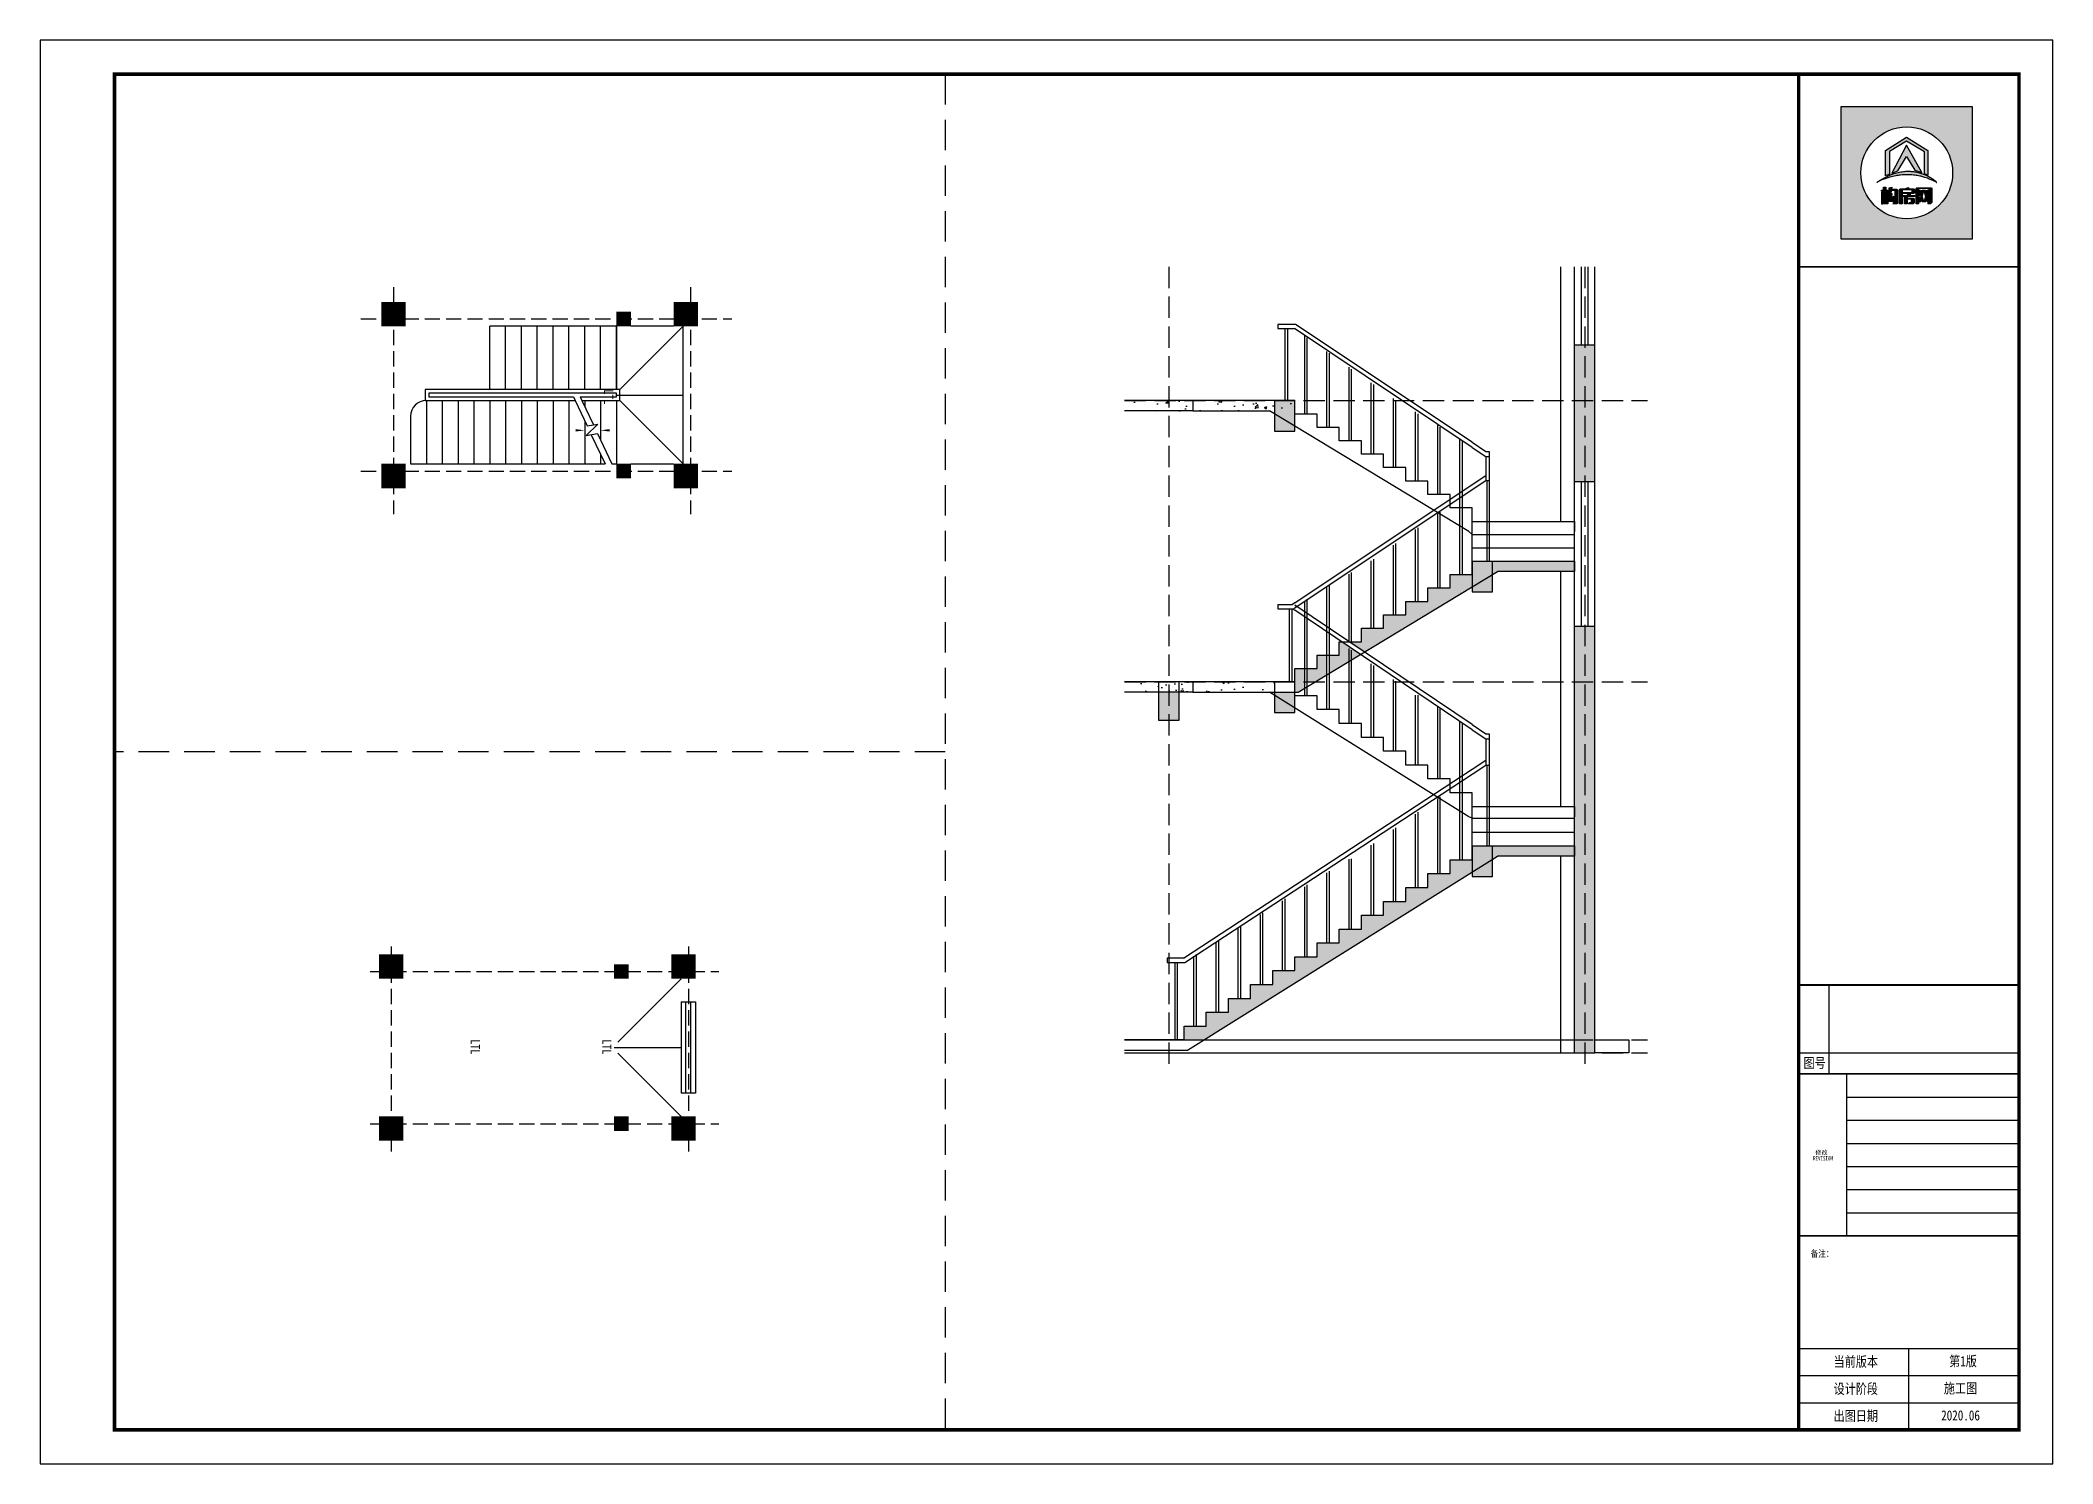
# Model space of a CAD drawing. Header units: millimetres. Extents: x -807114 to 146922, y -468455 to -61603.
# Drawn here: x 5968 to 39032, y -238672 to -215294 of the extents above; entities that cross this region are included whole.
import ezdxf
from ezdxf.enums import TextEntityAlignment as Align

# ---------------------------------------------------------------- set-up
doc = ezdxf.new("R2010")
doc.units = ezdxf.units.MM
doc.header["$LTSCALE"] = 1000
doc.linetypes.add('DASH', pattern=[0.35, 0.25, -0.1])
doc.linetypes.add('HIDDENX2', pattern=[0.75, 0.5, -0.25])
for name, color, linetype in [('PUB_TEXT', 3, 'Continuous'), ('PUB_TITLE', 4, 'Continuous'), ('建-剖-楼梯', 9, 'Continuous'), ('建-楼梯', 2, 'Continuous'), ('建-窗', 4, 'Continuous'), ('建-立-扶手', 3, 'Continuous'), ('建-立-栏杆', 163, 'Continuous'), ('建-立-楼梯', 2, 'Continuous'), ('建-箭头', 3, 'Continuous'), ('建-轴', 1, 'Continuous')]:
    doc.layers.add(name, color=color, linetype=linetype)
doc.layers.add('建-层线', color=251, linetype='Continuous', plot=False)
doc.styles.add('_宋体', font='', dxfattribs={"width": 0.8})
doc.styles.add('ZDBOX', font='simsun.ttc', dxfattribs={"width": 0.7})
doc.styles.add('宋体', font='simsun.ttc', dxfattribs={"width": 0.8})
doc.styles.get('_宋体').set_extended_font_data('SimSun')
pattern_1 = [(50, (81025.6, 0.16), (286.90407, -25.10085), [30, -330]), (355, (81025.6, 0.16), (-55.50053, 300.87685), [24, -264]), (100.4514, (81049.51, -1.93), (231.40375, 275.77582), [25.49608, -280.45684]), (46.1842, (81025.6, 80.16), (426.8964, -66.2076), [45, -495]), (96.6356, (81061.2, 74.64), (373.8651, 389.64715), [38.2441, -420.6852]), (351.1842, (81025.6, 80.16), (373.8648, 389.6474), [36, -396]), (21, (81065.6, 60.16), (238.76282, -161.04756), [30, -330]), (326, (81065.6, 60.16), (97.32613, 290.06), [24, -264]), (71.4514, (81085.5, 46.74), (336.08905, 129.0122), [25.49608, -280.45684]), (37.5, (81025.61, 0.16), (4.86394, 133.15754), [0, -260.8, 0, -268, 0, -265]), (7.5, (81025.6, 0.16), (105.227815, 157.764685), [0, -152.8, 0, -254.8, 0, -101]), (327.5, (80936.41, 0.16), (213.528974, -9.02195), [0, -100, 0, -312, 0, -414]), (317.5, (80896.4, 0.16), (233.27447, 40.042), [0, -130, 0, -207.2, 0, -294])]

msp = doc.modelspace()

# ---------------------------------------------------------------- texts
at = {"style": 'ZDBOX', "width": 0.8}
for s, height, p in [('图号', 166.99, (35119.4, -232091.8)), ('备注：', 111.33, (35241.7, -235217.3))]:
    msp.add_text(s, height=height, dxfattribs=at).set_placement(p, align=Align.MIDDLE)
for s, p in [('当前版本', (35431.9, -237078.7)), ('第1版', (37330, -237071.1)), ('设计阶段', (35431.9, -237524)), ('施工图', (37242.8, -237516.4)), ('出图日期', (35431.9, -237969.3)), ('2020.06', (37199.2, -237961.7))]:
    msp.add_text(s, height=166.99, dxfattribs=at).set_placement(p)
at = {"layer": 'PUB_TEXT', "style": '_宋体', "width": 0.8}
for p in [(15231, -221027.2, 0), (13038.5, -231701.5, 0), (15201, -231702.4, 0)]:
    msp.add_text('LTL', height=151.9, rotation=270, dxfattribs=at).set_placement(p)
at = {"layer": 'PUB_TEXT', "color": 8, "style": '宋体', "width": 0.7}
msp.add_text('REVISION', height=70.77, dxfattribs=at).set_placement((35095.4, -233712.3), align=Align.BOTTOM_LEFT)
at = {"layer": 'PUB_TEXT', "color": 8, "style": '宋体'}
msp.add_text('修改', height=70.77, dxfattribs=at).set_placement((35134, -233596.2))

# ---------------------------------------------------------------- blocks, each defined once
blk = doc.blocks.new('sadasfafa')
h = blk.add_hatch(color=252)
h.dxf.hatch_style = 1
h.paths.add_polyline_path([(1853311, -2488040), (1853311, -2490368), (1855639, -2490368), (1855639, -2488040)])
h.paths.add_polyline_path([(1855286, -2489204, 1), (1853664, -2489204, 1)], flags=16)
edge = h.paths.add_edge_path(flags=0)
edge.add_spline(control_points=[(1853945, -2489376), (1853935, -2489385), (1854022, -2489327), (1854064, -2489324), (1854178, -2489280), (1854273, -2489257), (1854375, -2489242), (1854470, -2489236), (1854555, -2489239), (1854630, -2489250), (1854700, -2489259), (1854781, -2489280), (1854854, -2489303), (1854917, -2489335), (1854967, -2489354), (1854993, -2489368), (1855014, -2489382), (1854982, -2489354), (1854965, -2489332), (1854910, -2489297), (1854854, -2489260), (1854784, -2489234), (1854713, -2489206), (1854640, -2489189), (1854569, -2489179), (1854497, -2489176), (1854414, -2489178), (1854321, -2489198), (1854229, -2489222), (1854147, -2489257), (1854080, -2489292), (1854021, -2489325), (1853977, -2489352), (1853953, -2489369), (1853945, -2489376)], knot_values=[0, 0, 0, 0, 114.670179, 423.637006, 763.89867, 1083.683754, 1343.405239, 1688.07646, 1952.326814, 2113.699055, 2375.693807, 2595.188681, 2872.839541, 3068.155951, 3238.592156, 3348.056762, 3361.095167, 3431.805845, 3527.265261, 3733.200323, 3952.805082, 4160.23278, 4398.128766, 4650.488133, 4837.16968, 5050.428326, 5308.684497, 5588.159898, 5913.430939, 6163.12325, 6398.139207, 6601.625078, 6772.549769, 6871.149972, 6871.149972, 6871.149972, 6871.149972], degree=3, periodic=1)
h.paths.add_polyline_path([(1854530, -2489580), (1854534, -2489580), (1854534, -2489603), (1854618, -2489603), (1854618, -2489621), (1854481, -2489621), (1854481, -2489650), (1854589, -2489650), (1854599, -2489656), (1854606, -2489666), (1854606, -2489733), (1854600, -2489742), (1854590, -2489750), (1854506, -2489750), (1854514, -2489740), (1854518, -2489731), (1854552, -2489731), (1854558, -2489728), (1854560, -2489721), (1854560, -2489675), (1854558, -2489670), (1854553, -2489667), (1854481, -2489667), (1854481, -2489750), (1854436, -2489750), (1854436, -2489626), (1854433, -2489621), (1854406, -2489621), (1854406, -2489603), (1854488, -2489603), (1854488, -2489590)], flags=0)
h.paths.add_polyline_path([(1854486, -2489468), (1854506, -2489461), (1854506, -2489485), (1854510, -2489489), (1854601, -2489489), (1854609, -2489494), (1854615, -2489502), (1854615, -2489556), (1854607, -2489564), (1854599, -2489569), (1854401, -2489569), (1854394, -2489573), (1854394, -2489750), (1854349, -2489750), (1854349, -2489504), (1854355, -2489495), (1854367, -2489489), (1854462, -2489489), (1854462, -2489474)], flags=0)
h.paths.add_polyline_path([(1854394, -2489554), (1854394, -2489512), (1854404, -2489506), (1854562, -2489506), (1854570, -2489513), (1854570, -2489554)], flags=0)
h.paths.add_polyline_path([(1854214, -2489569), (1854203, -2489632), (1854193, -2489683), (1854194, -2489689), (1854218, -2489689), (1854220, -2489683), (1854214, -2489633), (1854254, -2489614), (1854263, -2489686), (1854263, -2489700), (1854255, -2489709), (1854159, -2489709), (1854150, -2489702), (1854148, -2489692), (1854173, -2489569)], flags=0)
h.paths.add_polyline_path([(1854187, -2489466), (1854213, -2489458), (1854207, -2489496), (1854296, -2489496), (1854305, -2489498), (1854312, -2489505), (1854314, -2489513), (1854314, -2489733), (1854310, -2489741), (1854301, -2489750), (1854231, -2489750), (1854238, -2489741), (1854243, -2489730), (1854261, -2489730), (1854268, -2489727), (1854270, -2489720), (1854270, -2489531), (1854270, -2489526), (1854267, -2489521), (1854260, -2489516), (1854202, -2489516), (1854201, -2489534), (1854196, -2489558), (1854150, -2489558), (1854159, -2489535), (1854165, -2489504), (1854167, -2489471)], flags=0)
h.paths.add_polyline_path([(1854140, -2489544), (1854140, -2489750), (1854114, -2489750), (1854114, -2489544)], flags=0)
h.paths.add_polyline_path([(1854056, -2489544), (1854053, -2489750), (1854031, -2489750), (1854031, -2489544)], flags=0)
h.paths.add_polyline_path([(1854107, -2489459), (1854107, -2489508), (1854139, -2489508), (1854139, -2489527), (1854107, -2489527), (1854107, -2489750), (1854062, -2489750), (1854062, -2489527), (1854029, -2489527), (1854029, -2489508), (1854062, -2489508), (1854062, -2489459)], flags=0)
h.paths.add_polyline_path([(1854209, -2489211), (1854471, -2488714), (1854743, -2489200), (1854618, -2489155), (1854470, -2488913), (1854318, -2489172)], flags=0)
h.paths.add_polyline_path([(1854102, -2488808), (1854470, -2488575), (1854848, -2488810), (1854848, -2489247), (1854790, -2489223), (1854790, -2488832), (1854471, -2488643), (1854168, -2488829), (1854168, -2489231), (1854102, -2489257)], flags=0)
h.paths.add_polyline_path([(1854685, -2489750), (1854641, -2489750), (1854641, -2489488), (1854641, -2489484), (1854646, -2489475), (1854656, -2489467), (1854898, -2489467), (1854907, -2489471), (1854916, -2489478), (1854916, -2489731), (1854908, -2489743), (1854902, -2489750), (1854847, -2489750), (1854858, -2489732), (1854866, -2489731), (1854869, -2489724), (1854869, -2489718), (1854867, -2489718), (1854836, -2489718), (1854826, -2489684), (1854814, -2489718), (1854746, -2489718), (1854736, -2489684), (1854722, -2489718), (1854689, -2489718), (1854689, -2489709), (1854691, -2489709), (1854720, -2489621), (1854685, -2489512)], flags=0)
h.paths.add_polyline_path([(1854779, -2489518), (1854809, -2489621), (1854781, -2489709), (1854777, -2489709), (1854750, -2489621), (1854775, -2489518)], flags=0)
h = blk.add_hatch(color=7)
h.dxf.hatch_style = 1
h.paths.add_polyline_path([(1854102, -2489257), (1854168, -2489231), (1854168, -2488829), (1854471, -2488643), (1854790, -2488832), (1854790, -2489223), (1854848, -2489247), (1854848, -2488810), (1854470, -2488575), (1854102, -2488808)])
h = blk.add_hatch(color=7)
h.dxf.hatch_style = 1
h.paths.add_polyline_path([(1854318, -2489172), (1854470, -2488913), (1854618, -2489155), (1854743, -2489200), (1854471, -2488714), (1854209, -2489211)])
h = blk.add_hatch(color=7)
h.dxf.hatch_style = 1
edge = h.paths.add_edge_path()
edge.add_spline(control_points=[(1853945, -2489376), (1853953, -2489369), (1853977, -2489352), (1854021, -2489325), (1854080, -2489292), (1854147, -2489257), (1854229, -2489222), (1854321, -2489198), (1854414, -2489178), (1854497, -2489176), (1854569, -2489179), (1854640, -2489189), (1854713, -2489206), (1854784, -2489234), (1854854, -2489260), (1854910, -2489297), (1854965, -2489332), (1854982, -2489354), (1855014, -2489382), (1854993, -2489368), (1854967, -2489354), (1854917, -2489335), (1854854, -2489303), (1854781, -2489280), (1854700, -2489259), (1854630, -2489250), (1854555, -2489239), (1854470, -2489236), (1854375, -2489242), (1854273, -2489257), (1854178, -2489280), (1854064, -2489324), (1854022, -2489327), (1853935, -2489385), (1853945, -2489376)], knot_values=[0, 0, 0, 0, 98.600203, 269.524894, 473.010766, 708.026723, 957.719033, 1282.990074, 1562.465475, 1820.721647, 2033.980292, 2220.661839, 2473.021206, 2710.917192, 2918.34489, 3137.949649, 3343.884711, 3439.344127, 3510.054805, 3523.09321, 3632.557816, 3802.994021, 3998.310431, 4275.961291, 4495.456165, 4757.450917, 4918.823158, 5183.073513, 5527.744733, 5787.466218, 6107.251302, 6447.512966, 6756.479793, 6871.149972, 6871.149972, 6871.149972, 6871.149972], degree=3, periodic=1)
h = blk.add_hatch(color=7)
h.dxf.hatch_style = 1
h.paths.add_polyline_path([(1854062, -2489459), (1854062, -2489508), (1854029, -2489508), (1854029, -2489527), (1854062, -2489527), (1854062, -2489750), (1854107, -2489750), (1854107, -2489527), (1854139, -2489527), (1854139, -2489508), (1854107, -2489508), (1854107, -2489459)])
h = blk.add_hatch(color=7)
h.dxf.hatch_style = 1
h.paths.add_polyline_path([(1854031, -2489544), (1854031, -2489750), (1854053, -2489750), (1854056, -2489544)])
h = blk.add_hatch(color=7)
h.dxf.hatch_style = 1
h.paths.add_polyline_path([(1854114, -2489544), (1854114, -2489750), (1854140, -2489750), (1854140, -2489544)])
h = blk.add_hatch(color=7)
h.dxf.hatch_style = 1
h.paths.add_polyline_path([(1854173, -2489569), (1854148, -2489692), (1854150, -2489702), (1854159, -2489709), (1854255, -2489709), (1854263, -2489700), (1854263, -2489686), (1854254, -2489614), (1854214, -2489633), (1854220, -2489683), (1854218, -2489689), (1854194, -2489689), (1854193, -2489683), (1854203, -2489632), (1854214, -2489569)])
h = blk.add_hatch(color=7)
h.dxf.hatch_style = 1
h.paths.add_polyline_path([(1854167, -2489471), (1854165, -2489504), (1854159, -2489535), (1854150, -2489558), (1854196, -2489558), (1854201, -2489534), (1854202, -2489516), (1854260, -2489516), (1854267, -2489521), (1854270, -2489526), (1854270, -2489531), (1854270, -2489720), (1854268, -2489727), (1854261, -2489730), (1854243, -2489730), (1854238, -2489741), (1854231, -2489750), (1854301, -2489750), (1854310, -2489741), (1854314, -2489733), (1854314, -2489513), (1854312, -2489505), (1854305, -2489498), (1854296, -2489496), (1854207, -2489496), (1854213, -2489458), (1854187, -2489466)])
h = blk.add_hatch(color=7)
h.dxf.hatch_style = 1
h.paths.add_polyline_path([(1854462, -2489474), (1854462, -2489489), (1854367, -2489489), (1854355, -2489495), (1854349, -2489504), (1854349, -2489750), (1854394, -2489750), (1854394, -2489573), (1854401, -2489569), (1854599, -2489569), (1854607, -2489564), (1854615, -2489556), (1854615, -2489502), (1854609, -2489494), (1854601, -2489489), (1854510, -2489489), (1854506, -2489485), (1854506, -2489461), (1854486, -2489468)])
h.paths.add_polyline_path([(1854394, -2489554), (1854394, -2489512), (1854404, -2489506), (1854562, -2489506), (1854570, -2489513), (1854570, -2489554)], flags=16)
h = blk.add_hatch(color=7)
h.dxf.hatch_style = 1
h.paths.add_polyline_path([(1854488, -2489590), (1854488, -2489603), (1854406, -2489603), (1854406, -2489621), (1854433, -2489621), (1854436, -2489626), (1854436, -2489750), (1854481, -2489750), (1854481, -2489667), (1854553, -2489667), (1854558, -2489670), (1854560, -2489675), (1854560, -2489721), (1854558, -2489728), (1854552, -2489731), (1854518, -2489731), (1854514, -2489740), (1854506, -2489750), (1854590, -2489750), (1854600, -2489742), (1854606, -2489733), (1854606, -2489666), (1854599, -2489656), (1854589, -2489650), (1854481, -2489650), (1854481, -2489621), (1854618, -2489621), (1854618, -2489603), (1854534, -2489603), (1854534, -2489580), (1854530, -2489580)])
h = blk.add_hatch(color=7)
h.dxf.hatch_style = 1
h.paths.add_polyline_path([(1854685, -2489512), (1854685, -2489493), (1854693, -2489483), (1854862, -2489483), (1854869, -2489491), (1854869, -2489724), (1854866, -2489731), (1854858, -2489732), (1854847, -2489750), (1854902, -2489750), (1854908, -2489743), (1854916, -2489731), (1854916, -2489478), (1854907, -2489471), (1854898, -2489467), (1854656, -2489467), (1854646, -2489475), (1854641, -2489484), (1854641, -2489488), (1854641, -2489750), (1854685, -2489750)])
h = blk.add_hatch(color=7)
h.dxf.hatch_style = 1
h.paths.add_polyline_path([(1854866, -2489709), (1854840, -2489621), (1854866, -2489512), (1854836, -2489512), (1854824, -2489558), (1854808, -2489512), (1854745, -2489512), (1854734, -2489557), (1854719, -2489512), (1854689, -2489512), (1854720, -2489621), (1854691, -2489709), (1854689, -2489709), (1854689, -2489710), (1854689, -2489718), (1854722, -2489718), (1854736, -2489684), (1854746, -2489718), (1854814, -2489718), (1854826, -2489684), (1854836, -2489718), (1854867, -2489718), (1854867, -2489709)])
h.paths.add_polyline_path([(1854779, -2489518), (1854809, -2489621), (1854781, -2489709), (1854777, -2489709), (1854750, -2489621), (1854775, -2489518)], flags=16)
for points in [[(1855639, -2488040), (1853311, -2488040), (1853311, -2490368), (1855639, -2490368)], [(1854102, -2489257), (1854102, -2488808), (1854470, -2488575), (1854848, -2488810), (1854848, -2489247), (1854790, -2489223), (1854790, -2488832), (1854471, -2488643), (1854168, -2488829), (1854168, -2489231)], [(1854209, -2489211), (1854318, -2489172), (1854470, -2488913), (1854618, -2489155), (1854743, -2489200), (1854471, -2488714)], [(1854062, -2489459), (1854107, -2489459), (1854107, -2489508), (1854139, -2489508), (1854139, -2489527), (1854107, -2489527), (1854107, -2489750), (1854062, -2489750), (1854062, -2489527), (1854029, -2489527), (1854029, -2489508), (1854062, -2489508)], [(1854056, -2489544), (1854031, -2489544), (1854031, -2489750), (1854053, -2489750)], [(1854114, -2489544), (1854140, -2489544), (1854140, -2489750), (1854114, -2489750)], [(1854462, -2489474), (1854486, -2489468), (1854506, -2489461), (1854506, -2489485), (1854510, -2489489), (1854601, -2489489), (1854609, -2489494), (1854615, -2489502), (1854615, -2489556), (1854607, -2489564), (1854599, -2489569), (1854401, -2489569), (1854394, -2489573), (1854394, -2489750), (1854349, -2489750), (1854349, -2489504), (1854355, -2489495), (1854367, -2489489), (1854462, -2489489)], [(1854394, -2489554), (1854570, -2489554), (1854570, -2489513), (1854562, -2489506), (1854404, -2489506), (1854394, -2489512)], [(1854488, -2489590), (1854530, -2489580), (1854534, -2489580), (1854534, -2489603), (1854618, -2489603), (1854618, -2489621), (1854481, -2489621), (1854481, -2489650), (1854589, -2489650), (1854599, -2489656), (1854606, -2489666), (1854606, -2489733), (1854600, -2489742), (1854590, -2489750), (1854506, -2489750), (1854514, -2489740), (1854518, -2489731), (1854552, -2489731), (1854558, -2489728), (1854560, -2489721), (1854560, -2489675), (1854558, -2489670), (1854553, -2489667), (1854481, -2489667), (1854481, -2489750), (1854436, -2489750), (1854436, -2489626), (1854433, -2489621), (1854406, -2489621), (1854406, -2489603), (1854488, -2489603)], [(1854641, -2489750), (1854641, -2489488), (1854641, -2489484), (1854646, -2489475), (1854656, -2489467), (1854898, -2489467), (1854907, -2489471), (1854916, -2489478), (1854916, -2489731), (1854908, -2489743), (1854902, -2489750), (1854847, -2489750), (1854858, -2489732), (1854866, -2489731), (1854869, -2489724), (1854869, -2489491), (1854862, -2489483), (1854693, -2489483), (1854685, -2489493), (1854685, -2489750)], [(1854775, -2489518), (1854779, -2489518), (1854809, -2489621), (1854781, -2489709), (1854777, -2489709), (1854750, -2489621)]]:
    blk.add_lwpolyline(points, close=True)
for points in [[(1854173, -2489569), (1854214, -2489569), (1854203, -2489632), (1854193, -2489683), (1854194, -2489689), (1854218, -2489689), (1854220, -2489683), (1854214, -2489633), (1854254, -2489614), (1854263, -2489686), (1854263, -2489700), (1854255, -2489709), (1854159, -2489709), (1854150, -2489702), (1854148, -2489692), (1854173, -2489569)], [(1854167, -2489471), (1854187, -2489466), (1854213, -2489458), (1854207, -2489496), (1854296, -2489496), (1854305, -2489498), (1854312, -2489505), (1854314, -2489513), (1854314, -2489733), (1854310, -2489741), (1854301, -2489750), (1854231, -2489750), (1854238, -2489741), (1854243, -2489730), (1854261, -2489730), (1854268, -2489727), (1854270, -2489720), (1854270, -2489531), (1854270, -2489526), (1854267, -2489521), (1854260, -2489516), (1854202, -2489516), (1854201, -2489534), (1854196, -2489558), (1854150, -2489558), (1854150, -2489558), (1854159, -2489535), (1854165, -2489504), (1854167, -2489471)], [(1854866, -2489709), (1854866, -2489709), (1854867, -2489709), (1854867, -2489718), (1854836, -2489718), (1854826, -2489684), (1854814, -2489718), (1854746, -2489718), (1854736, -2489684), (1854722, -2489718), (1854689, -2489718), (1854689, -2489710), (1854689, -2489709), (1854691, -2489709), (1854720, -2489621), (1854689, -2489512)]]:
    blk.add_lwpolyline(points)
at = {"color": 7}
blk.add_lwpolyline([(1854689, -2489512), (1854719, -2489512), (1854734, -2489557), (1854745, -2489512), (1854808, -2489512), (1854824, -2489558), (1854836, -2489512), (1854866, -2489512), (1854840, -2489621), (1854866, -2489709)], dxfattribs=at)
blk.add_circle((1854475, -2489204), 811)
at = {"start_tangent": (-0.74079, -0.671736), "end_tangent": (-0.74079, -0.671736)}
blk.add_spline([(1853945, -2489376), (1853977, -2489357), (1854071, -2489318), (1854178, -2489282), (1854280, -2489257), (1854365, -2489245), (1854479, -2489238), (1854566, -2489241), (1854619, -2489248), (1854704, -2489261), (1854775, -2489279), (1854861, -2489308), (1854920, -2489335), (1854972, -2489357), (1855003, -2489375), (1855007, -2489377), (1854990, -2489361), (1854968, -2489339), (1854913, -2489299), (1854851, -2489261), (1854787, -2489235), (1854714, -2489208), (1854633, -2489189), (1854572, -2489180), (1854501, -2489177), (1854416, -2489181), (1854326, -2489198), (1854222, -2489227), (1854146, -2489259), (1854077, -2489294), (1854019, -2489327), (1853971, -2489357), (1853945, -2489376)], degree=3, dxfattribs=at)
blk = doc.blocks.new('WINDOW2DLIB$DYNSTYLE$00000005')
at = {"color": 0}
for points in [[(-0.5, 0.5), (-0.5, -0.5)], [(-0.5, 0.5), (0.5, 0.5)], [(0.5, -0.5), (0.5, 0.5)], [(0.5, 0.167), (-0.5, 0.167)], [(0.5, -0.167), (-0.5, -0.167)], [(-0.5, -0.5), (0.5, -0.5)]]:
    blk.add_lwpolyline(points, dxfattribs=at)
blk = doc.blocks.new('afasdfasdfasdff')
h = blk.add_hatch()
h.set_pattern_fill('AR-SAND', color=251, scale=30)
h.set_pattern_definition([(37.5, (81025.606, 0.16), (-2.400047, 73.411986), [0, -57.912, 0, -64.77, 0, -61.9125]), (7.5, (81025.61, 0.16), (67.428492, 107.523765), [0, -31.242, 0, -52.197, 0, -20.0025]), (327.5, (80978.74, 0.16), (118.648856, 0.215578), [0, -19.05, 0, -68.58, 0, -89.535]), (317.5, (80978.74, 0.16), (114.53347, 33.4394), [0, -9.525, 0, -44.958, 0, -51.435])])
h.paths.add_polyline_path([(31775, -231062), (31535, -231062), (31535, -231212), (31775, -231212)])
h.paths.add_polyline_path([(31535, -228905), (31535, -231062), (31775, -231062), (31775, -226862), (31535, -226862), (31535, -228325), (31535, -228445), (31535, -228461), (31535, -228623), (31535, -228785)])
h.paths.add_polyline_path([(31535, -226212), (31535, -226862), (31775, -226862), (31775, -226212), (31695, -226212), (31615, -226212)])
h.paths.add_polyline_path([(31775, -224512), (31775, -223562), (31535, -223562), (31535, -224512), (31615, -224512), (31695, -224512)])
h.paths.add_polyline_path([(31775, -223562), (31775, -222912), (31695, -222912), (31615, -222912), (31535, -222912), (31535, -223562)])
h = blk.add_hatch()
h.set_pattern_fill('混凝土', color=253, scale=40, pattern_type=2)
h.set_pattern_definition(pattern_1)
edge = h.paths.add_edge_path()
edge.add_line((26256, -223562), (27055, -223562))
edge.add_line((27957, -223682), (27055, -223682))
edge.add_line((27055, -223682), (27055, -223562))
edge.add_line((27055, -223562), (28255, -223562))
edge.add_line((28255, -223562), (28255, -223656))
edge.add_line((26256, -223682), (27055, -223682))
h = blk.add_hatch()
h.set_pattern_fill('混凝土', color=253, scale=40)
h.set_pattern_definition(pattern_1)
h.paths.add_polyline_path([(26655, -227312), (26895, -227312), (26895, -226982), (26655, -226982)])
h.paths.add_polyline_path([(28015, -227222), (28255, -227222), (28255, -227168), (28015, -227018)])
h.paths.add_polyline_path([(28255, -227024), (28255, -226982), (28015, -226982), (28015, -227018), (28255, -227168)])
h.paths.add_polyline_path([(30190, -228948), (30075, -228948), (30075, -229110), (29960, -229110), (29930, -229110), (29815, -229110), (29815, -229273), (29700, -229273), (29670, -229273), (29555, -229273), (29555, -229436), (29440, -229436), (29410, -229436), (29295, -229436), (29295, -229598), (29180, -229598), (29150, -229598), (29035, -229598), (29035, -229761), (28920, -229761), (28890, -229761), (28775, -229761), (28775, -229923), (28660, -229923), (28630, -229923), (28515, -229923), (28515, -230086), (28400, -230086), (28370, -230086), (28255, -230086), (28255, -230249), (28140, -230249), (28110, -230249), (27995, -230249), (27995, -230411), (27880, -230411), (27850, -230411), (27735, -230411), (27735, -230574), (27620, -230574), (27590, -230574), (27475, -230574), (27475, -230736), (27360, -230736), (27330, -230736), (27215, -230736), (27215, -230899), (27100, -230899), (27070, -230899), (26955, -230899), (26955, -231062), (27185, -231062), (30335, -229091), (30335, -228948), (30220, -228948)])
h.paths.add_polyline_path([(30335, -229145), (30575, -229145), (30575, -228941), (30335, -229091)])
h.paths.add_polyline_path([(30575, -228785), (30535, -228785), (30505, -228785), (30335, -228785), (30335, -228905), (30335, -228948), (30335, -229091), (30575, -228941)])
h.paths.add_polyline_path([(30633, -228905), (31375, -228905), (31375, -228785), (30575, -228785), (30575, -228941)])
h.paths.add_polyline_path([(31535, -228905), (31535, -228785), (31375, -228785), (31375, -228905)])
h.paths.add_polyline_path([(28255, -223719), (28255, -223656), (28255, -223562), (28166, -223562), (28136, -223562), (28015, -223562), (28015, -223717), (28255, -223862)])
h.paths.add_polyline_path([(28015, -223922), (28255, -223922), (28255, -223862), (28015, -223717)])
h.paths.add_polyline_path([(30335, -225806), (30575, -225806), (30575, -225601), (30335, -225746)])
h.paths.add_polyline_path([(30575, -225446), (30535, -225446), (30505, -225446), (30335, -225446), (30335, -225540), (30335, -225603), (30335, -225746), (30575, -225601)])
h.paths.add_polyline_path([(30633, -225566), (31375, -225566), (31535, -225566), (31535, -225446), (30575, -225446), (30575, -225601)])
h.paths.add_polyline_path([(30190, -225603), (30075, -225603), (30075, -225760), (29960, -225760), (29930, -225760), (29815, -225760), (29815, -225918), (29700, -225918), (29670, -225918), (29555, -225918), (29555, -226075), (29440, -226075), (29410, -226075), (29295, -226075), (29295, -226232), (29180, -226232), (29150, -226232), (29035, -226232), (29035, -226390), (28920, -226390), (28891, -226390), (29071, -226511), (30335, -225746), (30335, -225603), (30220, -225603)])
h.paths.add_polyline_path([(28890, -226620), (28920, -226602), (29024, -226539), (28801, -226390), (28775, -226390), (28775, -226547), (28660, -226547), (28660, -226760)])
h.paths.add_polyline_path([(28630, -226778), (28630, -226547), (28515, -226547), (28515, -226704), (28400, -226704), (28400, -226862), (28491, -226862)])
h.paths.add_polyline_path([(28255, -226704), (28255, -226862), (28370, -226862), (28370, -226704)])
h.paths.add_polyline_path([(28370, -226862), (28255, -226862), (28255, -226982), (28293, -226982), (28370, -226935)])
h = blk.add_hatch()
h.set_pattern_fill('混凝土', color=253, scale=40, pattern_type=2)
h.set_pattern_definition(pattern_1)
edge = h.paths.add_edge_path()
edge.add_line((26256, -226982), (27055, -226982))
edge.add_line((26256, -226862), (27055, -226862))
edge.add_line((28255, -226982), (27055, -226982))
edge.add_line((27055, -226982), (27055, -226862))
edge.add_line((27055, -226862), (28255, -226862))
for p, q in [((31375, -224978), (31375, -221991)), ((31535, -231212), (31535, -221991)), ((31775, -231212), (31775, -221991)), ((31775, -222462), (31775, -221991)), ((27055, -223562), (26256, -223562)), ((28015, -223562), (28015, -223922)), ((28255, -223922), (28255, -223562)), ((27055, -223682), (26256, -223682)), ((28015, -223922), (28255, -223922)), ((30335, -225446), (30335, -224978)), ((30335, -225132), (31535, -225132)), ((30335, -225289), (31535, -225289)), ((30335, -225446), (31535, -225446)), ((30335, -225446), (30335, -225806)), ((30575, -225806), (30575, -225446)), ((31375, -228325), (31375, -225566)), ((30335, -225806), (30575, -225806)), ((27055, -226862), (26256, -226862)), ((26655, -226862), (26655, -227312)), ((26895, -227312), (26895, -226862)), ((28015, -226862), (28015, -227222)), ((28255, -227222), (28255, -226862)), ((27055, -226982), (26256, -226982)), ((26655, -227312), (26895, -227312)), ((28015, -227222), (28255, -227222)), ((30335, -228785), (30335, -228325)), ((30335, -228461), (31535, -228461)), ((30335, -228623), (31535, -228623)), ((30335, -228785), (31535, -228785)), ((30335, -228785), (30335, -229145)), ((30575, -229145), (30575, -228785)), ((31375, -231212), (31375, -228905)), ((30335, -229145), (30575, -229145)), ((26256, -231062), (31535, -231062)), ((31775, -231062), (32175, -231062)), ((32175, -231062), (32175, -231212)), ((26256, -231212), (31775, -231212)), ((32175, -231212), (31775, -231212))]:
    blk.add_line(p, q)
at = {"color": 4}
for p, q in [((31615, -221991), (31615, -222912)), ((31695, -222912), (31695, -221991)), ((31615, -224512), (31615, -226212)), ((31695, -226212), (31695, -224512))]:
    blk.add_line(p, q, dxfattribs=at)
for points in [[(31775, -222912), (31535, -222912)], [(31535, -224512), (31775, -224512)], [(31775, -226212), (31535, -226212)]]:
    blk.add_lwpolyline(points, dxfattribs=at)
at = {"layer": '建-剖-楼梯'}
for p, q in [((30335, -224978), (31535, -224978)), ((30335, -228325), (31535, -228325)), ((30335, -228445), (30335, -228325)), ((31535, -228325), (31535, -228445))]:
    blk.add_line(p, q, dxfattribs=at)
at = {"layer": '建-剖-楼梯', "color": 4}
blk.add_line((31535, -224978), (31535, -225098), dxfattribs=at)
at = {"layer": '建-剖-楼梯'}
for points in [[(28255, -223656), (28255, -223562), (27055, -223562), (27055, -223682), (27957, -223682)], [(30335, -225132), (30297, -225098), (27957, -223682)], [(28255, -226862), (28255, -226704), (28515, -226704), (28515, -226547), (28775, -226547), (28775, -226390), (29035, -226390), (29035, -226232), (29295, -226232), (29295, -226075), (29555, -226075), (29555, -225918), (29815, -225918), (29815, -225760), (30075, -225760), (30075, -225603), (30335, -225603), (30335, -225446)], [(30335, -225540), (30335, -225446), (31535, -225446), (31535, -225566), (30633, -225566)], [(28255, -226982), (28293, -226982), (30633, -225566)], [(28255, -226982), (28255, -226862), (27055, -226862), (27055, -226982), (28255, -226982)], [(28255, -226862), (27055, -226862), (27055, -226982), (28255, -226982)], [(26955, -231062), (26955, -230899), (27215, -230899), (27215, -230736), (27475, -230736), (27475, -230574), (27735, -230574), (27735, -230411), (27995, -230411), (27995, -230249), (28255, -230249), (28255, -230086), (28515, -230086), (28515, -229923), (28775, -229923), (28775, -229761), (29035, -229761), (29035, -229598), (29295, -229598), (29295, -229436), (29555, -229436), (29555, -229273), (29815, -229273), (29815, -229110), (30075, -229110), (30075, -228948), (30335, -228948), (30335, -228785)], [(30335, -228905), (30335, -228785), (31535, -228785), (31535, -228905), (30633, -228905)], [(26955, -231182), (26993, -231182), (30633, -228905)], [(26955, -231062), (26256, -231062)], [(26256, -231182), (26955, -231182)]]:
    blk.add_lwpolyline(points, dxfattribs=at)
at = {"layer": '建-层线', "color": 252, "linetype": 'DASH'}
for p, q in [((26256, -223562), (32394, -223562)), ((26256, -226862), (32394, -226862)), ((26256, -231062), (32394, -231062)), ((26256, -231212), (32394, -231212))]:
    blk.add_line(p, q, dxfattribs=at)
at = {"layer": '建-立-扶手'}
for p, q in [((30335, -224050), (28263, -222667)), ((30335, -224110), (28248, -222717)), ((30335, -224050), (30495, -224157)), ((30335, -224110), (30495, -224217)), ((30495, -224157), (30535, -224157)), ((30495, -224217), (30535, -224217)), ((30495, -224217), (30495, -224499)), ((30535, -224157), (30535, -224217)), ((30535, -224217), (30535, -224499)), ((28255, -225934), (30335, -224546)), ((30335, -224546), (30495, -224439)), ((30335, -224606), (30495, -224499)), ((30495, -224499), (30535, -224499)), ((28255, -225994), (30335, -224606)), ((28055, -225953), (28227, -225953)), ((28055, -225953), (28055, -226003)), ((28055, -226003), (28242, -226003)), ((28255, -225934), (28227, -225953)), ((28227, -226003), (28255, -226022)), ((28255, -225994), (28242, -226003)), ((30335, -227363), (28255, -225962)), ((28255, -225962), (28279, -225978)), ((30335, -227423), (28255, -226022)), ((30335, -227363), (30495, -227470)), ((30335, -227423), (30495, -227530)), ((30495, -227470), (30535, -227470)), ((30495, -227530), (30535, -227530)), ((30495, -227530), (30495, -227840)), ((30535, -227470), (30535, -227530)), ((30535, -227530), (30535, -227840)), ((26948, -230104), (30335, -227885)), ((30335, -227885), (30495, -227780)), ((30335, -227945), (30495, -227840)), ((30495, -227840), (30535, -227840)), ((26963, -230154), (30335, -227945))]:
    blk.add_line(p, q, dxfattribs=at)
for points in [[(28263, -222667), (28055, -222667), (28055, -222717), (28248, -222717)], [(26948, -230104), (26755, -230104), (26755, -230154), (26963, -230154)]]:
    blk.add_lwpolyline(points, dxfattribs=at)
at = {"layer": '建-立-栏杆'}
for p, q in [((28136, -222717), (28136, -223562)), ((28166, -222717), (28166, -223562)), ((28370, -223719), (28370, -222803)), ((28400, -223719), (28400, -222824)), ((28630, -223876), (28630, -222986)), ((28660, -223876), (28660, -223007)), ((28890, -224034), (28890, -223169)), ((28920, -224034), (28920, -223191)), ((29150, -224191), (29150, -223353)), ((29180, -224191), (29180, -223374)), ((29410, -224348), (29410, -223536)), ((29440, -224348), (29440, -223557)), ((29670, -224506), (29670, -223693)), ((29700, -224506), (29700, -223715)), ((29930, -224663), (29930, -223851)), ((29960, -224663), (29960, -223872)), ((30190, -224820), (30190, -224008)), ((30220, -224820), (30220, -224029)), ((30505, -224499), (30505, -225446)), ((30535, -224499), (30535, -225446)), ((30190, -225603), (30190, -224708)), ((30220, -225603), (30220, -224687)), ((29700, -225918), (29700, -225053)), ((29930, -225760), (29930, -224891)), ((29960, -225760), (29960, -224870)), ((29410, -226075), (29410, -225258)), ((29440, -226075), (29440, -225237)), ((29670, -225918), (29670, -225075)), ((29150, -226232), (29150, -225441)), ((29180, -226232), (29180, -225420)), ((28630, -226547), (28630, -225756)), ((28660, -226547), (28660, -225735)), ((28890, -226390), (28890, -225599)), ((28920, -226390), (28920, -225577)), ((28187, -226003), (28187, -226862)), ((28217, -226003), (28217, -226862)), ((28370, -226704), (28370, -225913)), ((28400, -226704), (28400, -225892)), ((28370, -227024), (28370, -226102)), ((28400, -227024), (28400, -226124)), ((28630, -227187), (28630, -226285)), ((28660, -227187), (28660, -226306)), ((28890, -227350), (28890, -226468)), ((28920, -227350), (28920, -226489)), ((29150, -227512), (29150, -226650)), ((29180, -227512), (29180, -226671)), ((29410, -227675), (29410, -226833)), ((29440, -227675), (29440, -226854)), ((29670, -227837), (29670, -227016)), ((29700, -227837), (29700, -227017)), ((29930, -228000), (29930, -227158)), ((29960, -228000), (29960, -227179)), ((30190, -228163), (30190, -227321)), ((30220, -228163), (30220, -227342)), ((30505, -227840), (30505, -228785)), ((30535, -227840), (30535, -228785)), ((30190, -228948), (30190, -228047)), ((30220, -228948), (30220, -228026)), ((29930, -229110), (29930, -228230)), ((29960, -229110), (29960, -228209)), ((29410, -229436), (29410, -228595)), ((29440, -229436), (29440, -228574)), ((29670, -229273), (29670, -228412)), ((29700, -229273), (29700, -228391)), ((29150, -229598), (29150, -228777)), ((29180, -229598), (29180, -228756)), ((28660, -229923), (28660, -229082)), ((28890, -229761), (28890, -228940)), ((28920, -229761), (28920, -228939)), ((28370, -230086), (28370, -229265)), ((28400, -230086), (28400, -229244)), ((28630, -229923), (28630, -229103)), ((28110, -230249), (28110, -229428)), ((28140, -230249), (28140, -229407)), ((27590, -230574), (27590, -229753)), ((27620, -230574), (27620, -229732)), ((27850, -230411), (27850, -229590)), ((27880, -230411), (27880, -229569)), ((27330, -230736), (27330, -229916)), ((27360, -230736), (27360, -229895)), ((26844, -230154), (26844, -231062)), ((26874, -230154), (26874, -231062)), ((27070, -230899), (27070, -230078)), ((27100, -230899), (27100, -230057))]:
    blk.add_line(p, q, dxfattribs=at)
at = {"layer": '建-立-楼梯'}
for points in [[(30335, -224978), (30335, -224820), (30075, -224820), (30075, -224663), (29815, -224663), (29815, -224506), (29555, -224506), (29555, -224348), (29295, -224348), (29295, -224191), (29035, -224191), (29035, -224034), (28775, -224034), (28775, -223876), (28515, -223876), (28515, -223719), (28255, -223719), (28255, -223562)], [(30335, -228325), (30335, -228163), (30075, -228163), (30075, -228000), (29815, -228000), (29815, -227837), (29555, -227837), (29555, -227675), (29295, -227675), (29295, -227512), (29035, -227512), (29035, -227350), (28775, -227350), (28775, -227187), (28515, -227187), (28515, -227024), (28255, -227024), (28255, -226862)], [(30335, -228461), (30297, -228445), (27957, -226982)]]:
    blk.add_lwpolyline(points, dxfattribs=at)
at = {"layer": '建-轴', "linetype": 'DASH'}
for p, q in [((26775, -221991), (26775, -231435)), ((31655, -221991), (31655, -231435))]:
    blk.add_line(p, q, dxfattribs=at)

# ---------------------------------------------------------------- hatches: boundary and pattern name
h = msp.add_hatch(color=251)
h.dxf.hatch_style = 1
h.paths.add_polyline_path([(11572.8, -219590.1), (11572.8, -219990.1), (11972.8, -219990.1), (11972.8, -219590.1)])
h = msp.add_hatch(color=256)
h.dxf.hatch_style = 1
h.paths.add_polyline_path([(15432.8, -219990.1), (15672.8, -219990.1), (15672.8, -219750.1), (15432.8, -219750.1)])
h = msp.add_hatch(color=251)
h.dxf.hatch_style = 1
h.paths.add_polyline_path([(16372.8, -219590.1), (16772.8, -219590.1), (16772.8, -219990.1), (16372.8, -219990.1)])
h = msp.add_hatch(color=251)
h.dxf.hatch_style = 1
h.paths.add_polyline_path([(11572.8, -222250.1), (11572.8, -222650.1), (11972.8, -222650.1), (11972.8, -222250.1)])
h = msp.add_hatch(color=256)
h.dxf.hatch_style = 1
h.paths.add_polyline_path([(15432.8, -222490.1), (15672.8, -222490.1), (15672.8, -222250.1), (15432.8, -222250.1)])
h = msp.add_hatch(color=251)
h.dxf.hatch_style = 1
h.paths.add_polyline_path([(16372.8, -222250.1), (16772.8, -222250.1), (16772.8, -222650.1), (16372.8, -222650.1)])
h = msp.add_hatch(color=251)
h.dxf.hatch_style = 1
h.paths.add_polyline_path([(11535.9, -230307.8), (11535.9, -230707.8), (11935.9, -230707.8), (11935.9, -230307.8)])
h = msp.add_hatch(color=251)
h.dxf.hatch_style = 1
h.paths.add_polyline_path([(16335.9, -230307.8), (16735.9, -230307.8), (16735.9, -230707.8), (16335.9, -230707.8)])
h = msp.add_hatch(color=256)
h.dxf.hatch_style = 1
h.paths.add_polyline_path([(15395.9, -230707.8), (15635.9, -230707.8), (15635.9, -230467.8), (15395.9, -230467.8)])
h = msp.add_hatch(color=251)
h.dxf.hatch_style = 1
h.paths.add_polyline_path([(11535.9, -232967.8), (11535.9, -233367.8), (11935.9, -233367.8), (11935.9, -232967.8)])
h = msp.add_hatch(color=256)
h.dxf.hatch_style = 1
h.paths.add_polyline_path([(15395.9, -233207.8), (15635.9, -233207.8), (15635.9, -232967.8), (15395.9, -232967.8)])
h = msp.add_hatch(color=251)
h.dxf.hatch_style = 1
h.paths.add_polyline_path([(16335.9, -232967.8), (16735.9, -232967.8), (16735.9, -233367.8), (16335.9, -233367.8)])

# ---------------------------------------------------------------- linework, layer by layer
at = {"color": 252, "linetype": 'HIDDENX2'}
for p, q in [((20834.8, -215850.5), (20834.8, -238115.6)), ((20834.8, -226983), (7188, -226983))]:
    msp.add_line(p, q, dxfattribs=at)
for p, q in [((35358.2, -232271), (35358.2, -230809.8)), ((34857.2, -231923.1), (38475.3, -231923.1))]:
    msp.add_line(p, q)
at = {"const_width": 27.8}
for points in [[(34857.2, -219012.6), (38475.3, -219012.6)], [(34857.2, -230809.8), (38475.3, -230809.8)], [(34857.2, -232271), (38475.3, -232271)], [(34857.2, -234930.6), (38475.3, -234930.6)]]:
    msp.add_lwpolyline(points, dxfattribs=at)
at = {"layer": 'PUB_TITLE'}
for p, q in [((34857.2, -236779.7), (38475.3, -236779.7)), ((36666.2, -238115.6), (36666.2, -236779.7)), ((34857.2, -237225), (38475.3, -237225)), ((34857.2, -237670.3), (38475.3, -237670.3))]:
    msp.add_line(p, q, dxfattribs=at)
for points in [[(5968.2, -238672.2), (39031.9, -238672.2), (39031.9, -215293.8), (5968.2, -215293.8)], [(7188, -238115.6), (38475.3, -238115.6), (38475.3, -215850.5), (7188, -215850.5)]]:
    msp.add_lwpolyline(points, close=True, dxfattribs=at)
at = {"layer": 'PUB_TITLE', "const_width": 55.7}
msp.add_lwpolyline([(7188, -238115.6), (38475.3, -238115.6), (38475.3, -215850.5), (7188, -215850.5)], close=True, dxfattribs=at)
msp.add_lwpolyline([(34857.2, -238115.6), (34857.2, -215850.5)], dxfattribs=at)
at = {"layer": 'PUB_TITLE'}
msp.add_lwpolyline([(34857.2, -234930.6), (38475.3, -234930.6)], dxfattribs=at)
for points in [[(35644.4, -232271), (35644.4, -232271), (35644.4, -234913.9), (35644.4, -234913.9)], [(35644.4, -232650.9), (35644.4, -232650.9), (37752.9, -232650.9), (38475.3, -232650.9)], [(35644.4, -233030.9), (35644.4, -233030.9), (37752.9, -233030.9), (38475.3, -233030.9)], [(35644.4, -233410.8), (35644.4, -233410.8), (37752.9, -233410.8), (38475.3, -233410.8)], [(35644.4, -233790.7), (35644.4, -233790.7), (37752.9, -233790.7), (38475.3, -233790.7)], [(35644.4, -234170.7), (35644.4, -234170.7), (37752.9, -234170.7), (38475.3, -234170.7)], [(35644.4, -234550.6), (35644.4, -234550.6), (37752.9, -234550.6), (38475.3, -234550.6)]]:
    msp.add_open_spline(points, degree=3, dxfattribs=at)
at = {"layer": '建-楼梯'}
for p, q in [((15432.8, -219990.1), (13352.8, -219990.1)), ((13352.8, -221030.1), (13352.8, -219990.1)), ((13612.8, -221030.1), (13612.8, -219990.1)), ((13872.8, -221030.1), (13872.8, -219990.1)), ((14132.8, -221030.1), (14132.8, -219990.1)), ((14392.8, -221030.1), (14392.8, -219990.1)), ((14652.8, -221030.1), (14652.8, -219990.1)), ((14912.8, -221030.1), (14912.8, -219990.1)), ((15172.8, -221030.1), (15172.8, -219990.1)), ((15432.8, -221030.1), (15432.8, -219990.1)), ((15432.8, -219990.1), (15432.8, -221030.1)), ((15492.8, -221030.1), (16532.8, -219990.1)), ((16372.8, -219990.1), (15672.8, -219990.1)), ((16532.8, -222250.1), (16532.8, -219990.1)), ((14727.5, -221150.1), (14755.8, -221210.1)), ((14838.1, -221150.1), (14866.4, -221210.1)), ((15432.8, -221120.1), (16532.8, -221120.1)), ((12052.8, -221470.1), (12052.8, -222250.1)), ((12312.8, -221210.1), (12312.8, -222250.1)), ((12572.8, -221210.1), (12572.8, -222250.1)), ((12832.8, -221210.1), (12832.8, -222250.1)), ((13092.8, -221210.1), (13092.8, -222250.1)), ((13352.8, -221210.1), (13352.8, -222250.1)), ((13612.8, -221210.1), (13612.8, -222250.1)), ((13872.8, -221210.1), (13872.8, -222250.1)), ((14132.8, -221210.1), (14132.8, -222250.1)), ((14392.8, -221210.1), (14392.8, -222250.1)), ((14652.8, -221210.1), (14652.8, -222250.1)), ((14755.8, -221210.1), (14953.4, -221628.1)), ((14866.4, -221210.1), (15055.3, -221609.6)), ((14912.8, -221210.1), (14912.8, -221308.1)), ((15172.8, -221210.1), (15172.8, -221858.1)), ((15432.8, -221210.1), (15432.8, -222250.1)), ((15432.8, -221210.1), (15432.8, -222250.1)), ((15492.8, -221210.1), (16532.8, -222250.1)), ((14912.8, -221542.1), (14912.8, -222250.1)), ((15129, -221596.2), (14939.8, -221787.4)), ((14939.8, -221787.4), (15123.6, -221754)), ((14953.4, -221628.1), (15129, -221596.2)), ((15021.7, -221772.5), (15247.5, -222250.1)), ((15123.6, -221754), (15358.1, -222250.1)), ((15172.8, -222092.1), (15172.8, -222250.1)), ((12052.8, -222250.1), (15247.5, -222250.1)), ((15358.1, -222250.1), (15432.8, -222250.1)), ((15672.8, -222250.1), (16372.8, -222250.1)), ((15455.9, -231747.8), (16495.9, -230707.8)), ((15395.9, -231837.8), (16495.9, -231837.8)), ((15455.9, -231927.8), (16495.9, -232967.8))]:
    msp.add_line(p, q, dxfattribs=at)
for points in [[(14866.4, -221210.1), (15492.8, -221210.1), (15492.8, -221030.1), (12290.6, -221030.1), (12290.6, -221210.1), (14755.8, -221210.1)], [(14838.1, -221150.1), (15432.8, -221150.1), (15432.8, -221090.1), (12350.6, -221090.1), (12350.6, -221150.1), (14727.5, -221150.1)]]:
    msp.add_lwpolyline(points, dxfattribs=at)
msp.add_arc((12312.8, -221470.1), 260, 90, 180, dxfattribs=at)
at = {"layer": '建-箭头'}
for points in [[(13222.8, -220540.1, 0, 0, 0), (15982.8, -220540.1, 0, 0, 0), (15982.8, -221700.1, 0, 0, 0), (15172.8, -221700.1, 0, 40, 0), (15322.8, -221700.1, 0, 0, 0)], [(11922.8, -221700.1, 0, 0, 0), (14912.8, -221700.1, 0, 40, 0), (14762.8, -221700.1, 0, 0, 0)]]:
    msp.add_lwpolyline(points, format="xyseb", dxfattribs=at)
at = {"layer": '建-轴', "linetype": 'DASH'}
for p, q in [((11772.8, -219351.1), (11772.8, -223079.5)), ((16652.8, -219351.1), (16652.8, -223079.5)), ((11235.3, -219870.1), (17328.5, -219870.1)), ((11235.3, -222370.1), (17328.5, -222370.1)), ((11735.9, -230175.3), (11735.9, -233545.1)), ((16615.9, -230175.3), (16615.9, -233545.1)), ((11387.3, -230587.8), (17118.7, -230587.8)), ((11387.3, -233087.8), (17118.7, -233087.8))]:
    msp.add_line(p, q, dxfattribs=at)

# ---------------------------------------------------------------- block references
for name, p, xscale, yscale, zscale in [('sadasfafa', (-1687017.3, 2096131.8), 0.9294547046400002, 0.9294547046400002, 0.9294547046400002), ('afasdfasdfasdff', (-12975.3, 91774.5), 1.4, 1.4, 1.4)]:
    msp.add_blockref(name, p, dxfattribs=dict(xscale=xscale, yscale=yscale, zscale=zscale))
at = {"layer": '建-窗', "xscale": 1500, "yscale": -240, "zscale": 1500, "rotation": 270.0000000000008}
msp.add_blockref('WINDOW2DLIB$DYNSTYLE$00000005', (16615.9, -231837.8), dxfattribs=at)

msp.set_redraw_order([(e.dxf.handle, doc.entitydb.next_handle()) for e in msp.query("TEXT MTEXT ATTDEF DIMENSION ARC_DIMENSION")])  # texts and dimensions are drawn at this point

doc.saveas('drawing.dxf')
